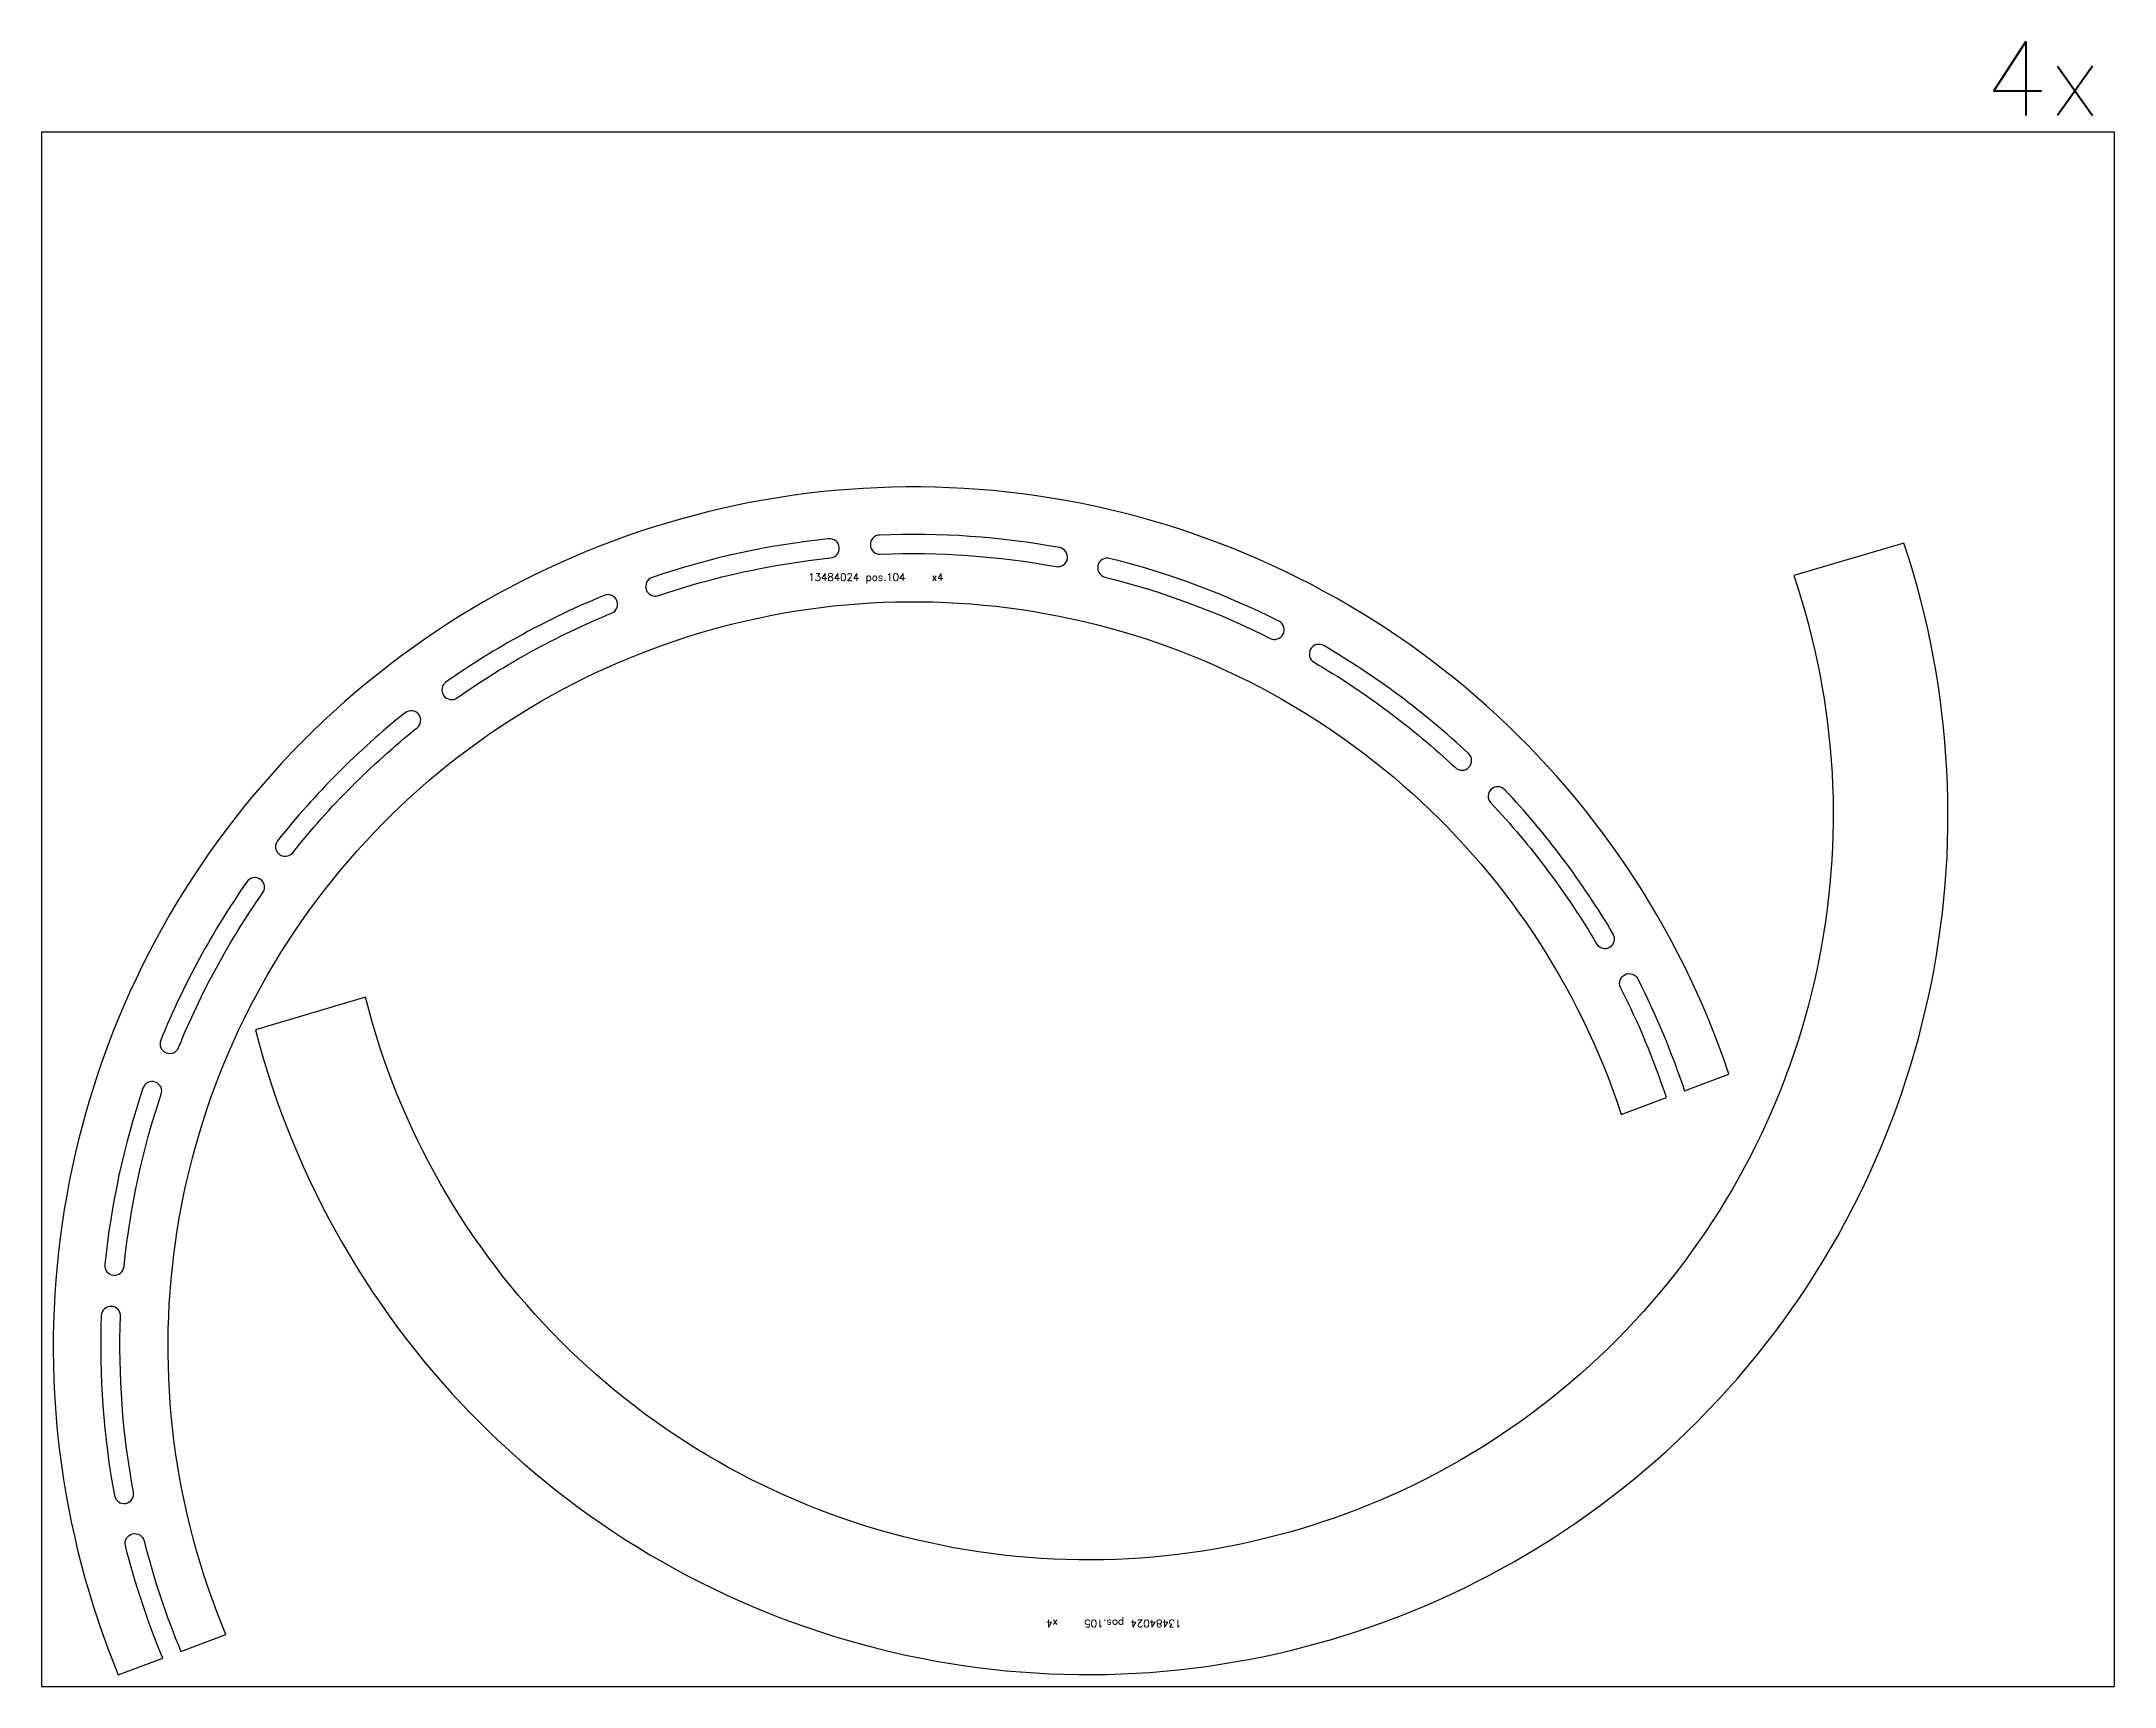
# Model space of a CAD drawing. Header units: millimetres. Extents: x 0 to 11620, y 0 to 2222.
# Drawn here: x 2940 to 5740, y 0 to 2222 of the extents above; entities that cross this region are included whole.
import ezdxf

# ---------------------------------------------------------------- set-up
doc = ezdxf.new("R2010")
doc.units = ezdxf.units.MM
for name, color, linetype in [('--NestedParts--', 7, 'Continuous'), ('sheet', 24, 'Continuous'), ('Texto', 7, 'Continuous')]:
    doc.layers.add(name, color=color, linetype=linetype)
doc.styles.get("Standard").update_dxf_attribs({"font": 'txt.shx'})

msp = doc.modelspace()

# ---------------------------------------------------------------- texts
at = {"insert": (5564.3, 2222.4), "char_height": 100, "attachment_point": 1}
msp.add_mtext_dynamic_manual_height_columns('4x', width=1386.362, gutter_width=1, heights=[0], dxfattribs=at)
at = {"layer": 'Texto', "color": 3, "insert": (3975.8, 1503.7), "char_height": 10, "width": 202.606, "attachment_point": 1}
msp.add_mtext('13484024 pos.104    x4', dxfattribs=at)
at = {"layer": 'Texto', "color": 3, "insert": (4479.6, 80.3), "char_height": 10, "width": 202.606, "attachment_point": 1, "rotation": 180}
msp.add_mtext('13484024 pos.105    x4', dxfattribs=at)

# ---------------------------------------------------------------- linework, layer by layer
at = {"layer": '--NestedParts--', "color": 7}
for points in [[(3043.8, 16), (3103.8, 38.4, -0.036546), (3053.4, 190.5, -0.417729), (3063, 206.3), (3063, 206.3, -0.410707), (3078.6, 196.8, 0.036768), (3128.2, 47.5), (3189.2, 70.2, -1.040564), (5073.8, 773), (5134.8, 795.7, 0.037602), (5072.9, 944.3, -0.99999), (5096, 956, -0.03738), (5159.1, 804.8), (5219.1, 827.2, 1.035052)], [(3377.6, 931.2), (3228.9, 887.3, 1.035052), (5455.5, 1544.8), (5306.7, 1500.8, -1.040564)], [(3764.9, 1498.4, 0.999995), (3773.2, 1473.8, -0.055723), (4005.8, 1524.7, 0.410707), (4017.4, 1538.9), (4017.4, 1538.9, 0.417729), (4003.1, 1550.6, 0.055723)], [(4072, 1555.6, 0.999994), (4073, 1529.7, -0.055723), (4310.5, 1513, 0.410707), (4325.6, 1523.3), (4325.6, 1523.3, 0.417729), (4315.2, 1538.6, 0.055723)], [(4382.7, 1524, 0.999991), (4376.4, 1498.8, -0.055723), (4599.7, 1416, 0.410707), (4617, 1421.6), (4617, 1421.6, 0.417729), (4611.4, 1439.2, 0.055723)], [(3486.3, 1356.9, 0.999994), (3501.3, 1335.7, -0.055723), (3710.1, 1450.1, 0.410707), (3717.2, 1466.9), (3717.2, 1466.9, 0.417729), (3700.2, 1474.1, 0.055723)], [(4672, 1406.2, 0.999996), (4658.9, 1383.7, -0.055723), (4849.7, 1241.4, 0.410707), (4868, 1241.9), (4868, 1241.9, 0.417729), (4867.5, 1260.4, 0.055723)], [(3259, 1142.7, 1), (3279.3, 1126.5, -0.055723), (3447.4, 1295.2, 0.410707), (3449.5, 1313.3), (3449.5, 1313.3, 0.417729), (3431.1, 1315.5, 0.055723)], [(4916.4, 1211.6, 1), (4897.5, 1193.8, -0.055723), (5040.5, 1003.4, 0.410707), (5058.1, 998.7), (5058.1, 998.7, 0.417729), (5062.8, 1016.6, 0.055723)], [(3101.1, 873.2, 0.999994), (3125.2, 863.4, -0.055723), (3239, 1072.5, 0.410707), (3235.9, 1090.5), (3235.9, 1090.5, 0.417729), (3217.7, 1087.4, 0.055723)], [(3025.6, 570, 0.999994), (3051.5, 567.4, -0.055723), (3101.7, 800.1, 0.410707), (3093.7, 816.6), (3093.7, 816.6, 0.417729), (3077.1, 808.4, 0.055723)], [(3038.6, 257.9, 1), (3064.2, 262.7, -0.055723), (3046.8, 500.2, 0.410707), (3034.5, 513.6), (3034.5, 513.6, 0.417729), (3020.8, 501.2, 0.055723)]]:
    msp.add_lwpolyline(points, format="xyb", close=True, dxfattribs=at)
at = {"layer": 'sheet', "color": 7}
msp.add_lwpolyline([(2940, 0), (5740, 0), (5740, 2100), (2940, 2100)], close=True, dxfattribs=at)

msp.set_redraw_order([(e.dxf.handle, doc.entitydb.next_handle()) for e in msp.query("TEXT MTEXT ATTDEF DIMENSION ARC_DIMENSION")])  # texts and dimensions are drawn at this point

doc.saveas('drawing.dxf')
